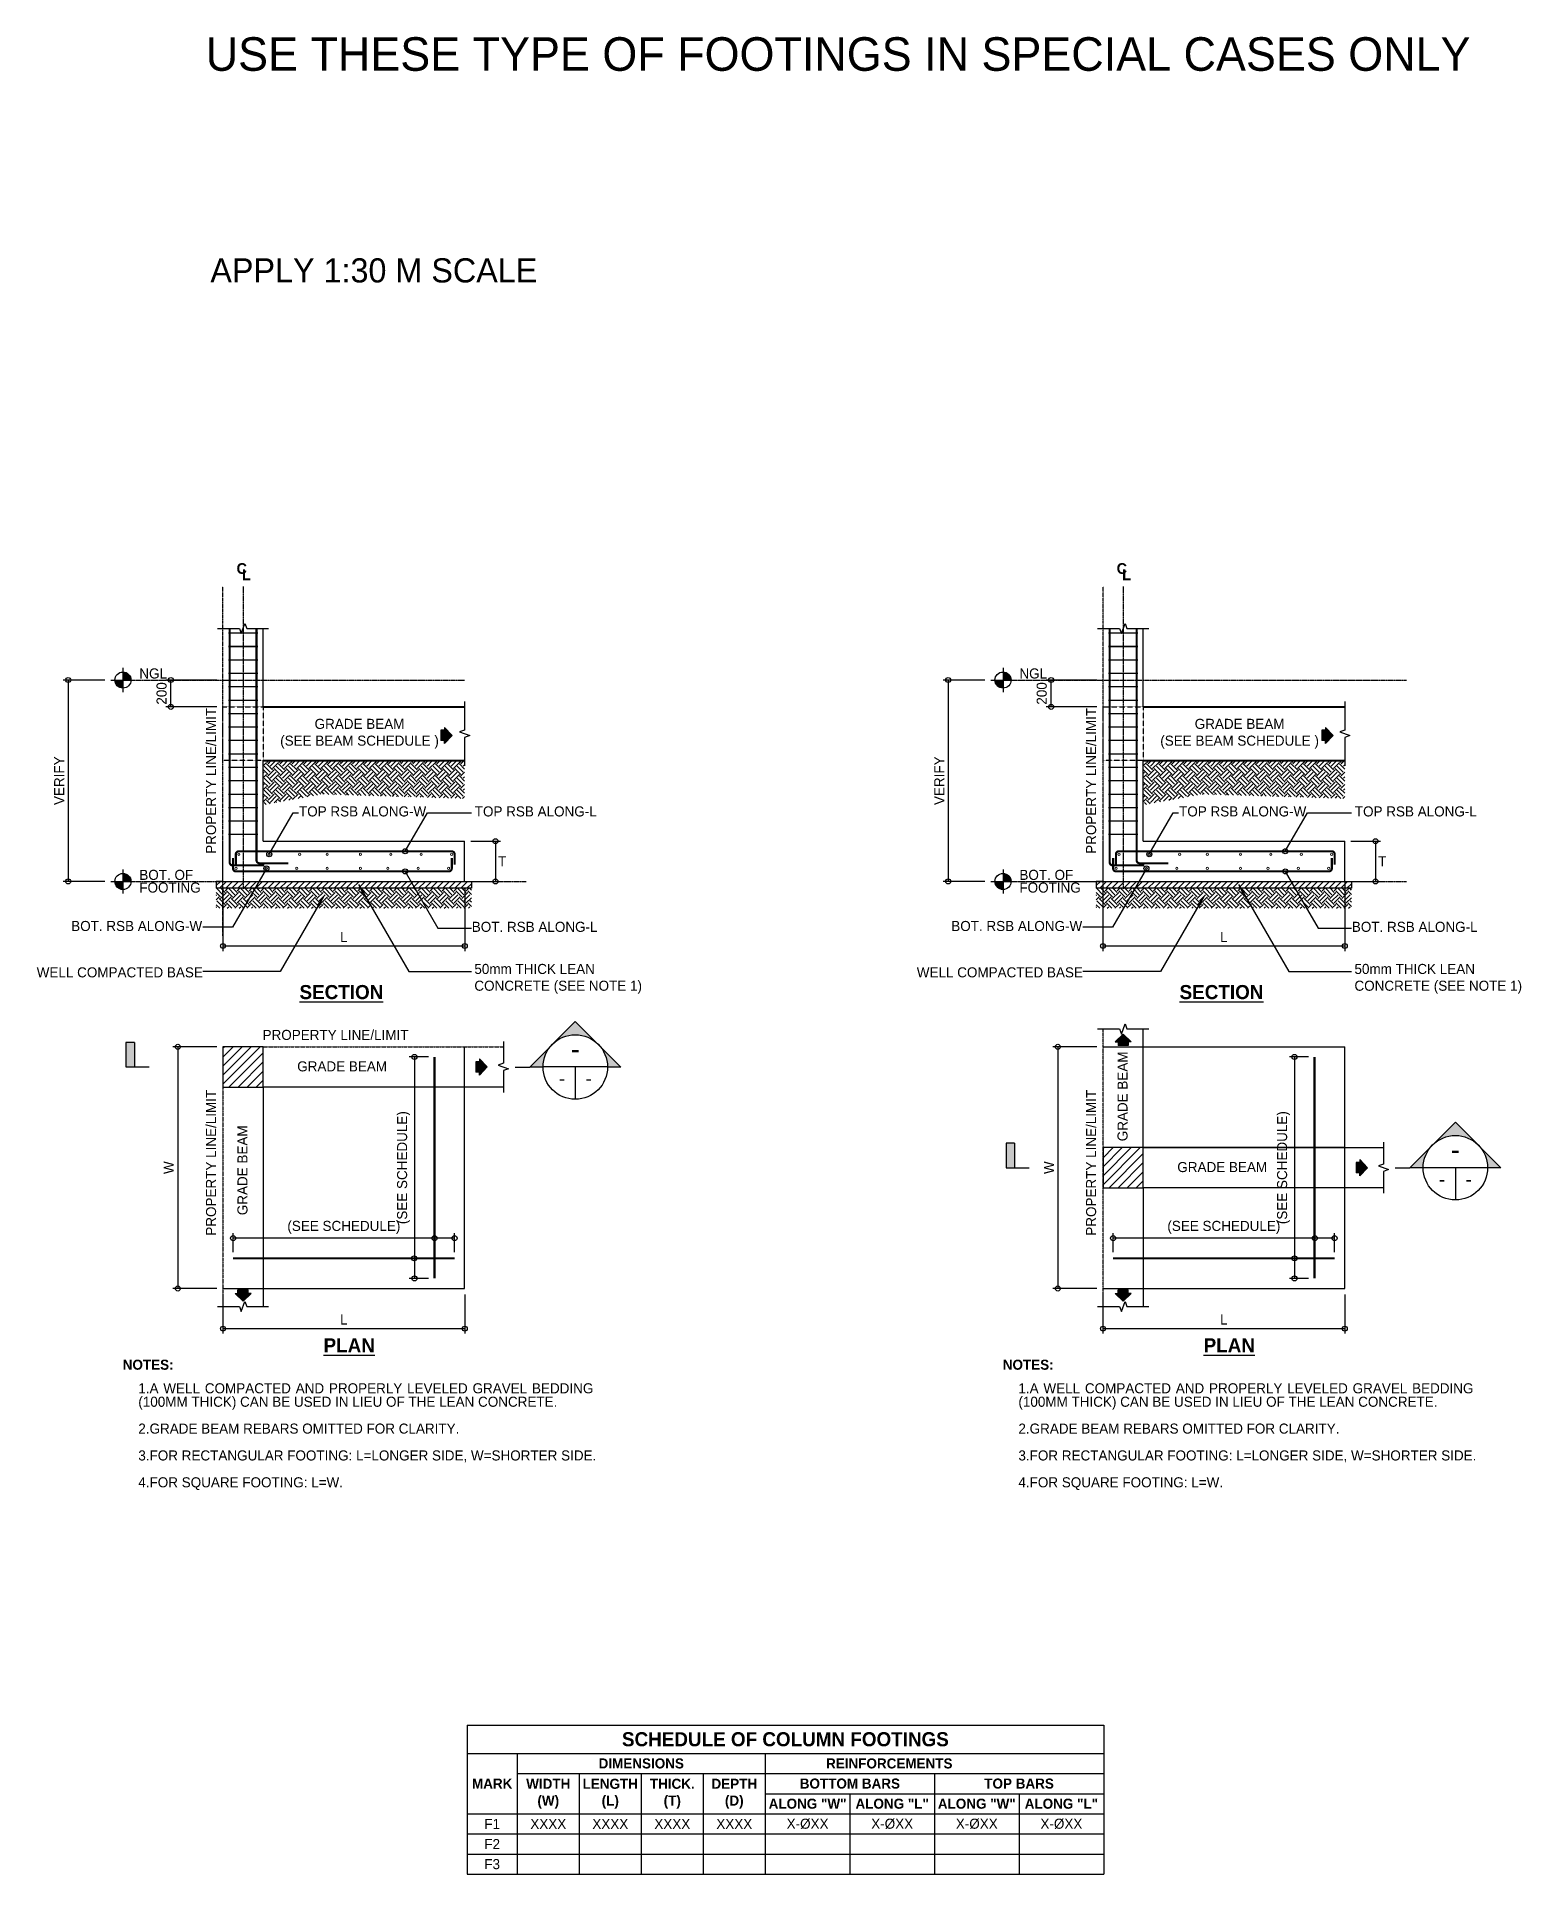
# Model space of a CAD drawing. Header units: millimetres. Extents: x 32778 to 43833, y 54504 to 68189.
import ezdxf

# ---------------------------------------------------------------- set-up
doc = ezdxf.new("R2010")
doc.units = ezdxf.units.MM
doc.header["$PDMODE"] = 3
for name, pattern in [('CENTER2', [28.575, 19.05, -3.175, 3.175, -3.175]), ('HIDDEN2', [4.7625, 3.175, -1.5875]), ('PHANTOM2', [31.75, 15.875, -3.175, 3.175, -3.175, 3.175, -3.175])]:
    doc.linetypes.add(name, pattern=pattern)
for name, color, linetype in [('A-PROPERTY LINE', 6, 'PHANTOM2'), ('G-ANNO-DIM', 106, 'Continuous'), ('G-ANNO-SECTIONS', 4, 'Continuous'), ('G-ANNO-SYMBOLS', 4, 'Continuous'), ('G-ANNO-TEXT', 7, 'Continuous'), ('G-ANNO-TITLE', 7, 'Continuous'), ('G-GRID LINES', 8, 'Continuous'), ('G-HATCHES', 8, 'Continuous'), ('S-DETAILS', 254, 'Continuous'), ('S-REBARS', 162, 'Continuous')]:
    doc.layers.add(name, color=color, linetype=linetype)
doc.styles.add('Century', font='GOTHIC.TTF')
doc.styles.add('Century Bold', font='GOTHICB.TTF')
doc.dimstyles.new('DIM1_30', dxfattribs={"dimscale": 30, "dimtxt": 2.5, "dimasz": 2.5, "dimexe": 1.25, "dimexo": 1.5, "dimgap": 1, "dimtad": 1, "dimdec": 0, "dimtxsty": 'Century', "dimblk": 'SMALL', "dimcen": 2.5, "dimadec": 0, "dimazin": 0, "dimtfac": 1, "dimtdec": 0, "dimtmove": 0, "dimatfit": 3, "dimfxl": 1, "dimarcsym": 0})

msp = doc.modelspace()

# ---------------------------------------------------------------- texts
at = {"attachment_point": 5}
for s, insert, char_height, width, style in [('SCHEDULE OF COLUMN FOOTINGS', (38352.9, 55508.5), 105, 4740.751, 'Century Bold'), ('DIMENSIONS', (37279.8, 55328.5), 75, 1846.782, 'Century Bold'), ('REINFORCEMENTS', (39126.6, 55328.5), 75, 1846.782, 'Century Bold'), ('MARK', (36169.5, 55178.5), 75, 373.969, 'Century Bold'), ('WIDTH\\P(W)', (36587.3, 55103.5), 75, 461.695, 'Century Bold'), ('LENGTH\\P(L)', (37049, 55103.5), 75, 461.695, 'Century Bold'), ('THICK.\\P(T)', (37510.7, 55103.5), 75, 461.695, 'Century Bold'), ('DEPTH\\P(D)', (37972.4, 55103.5), 75, 461.695, 'Century Bold'), ('BOTTOM BARS', (38833.2, 55178.5), 75, 1260, 'Century Bold'), ('TOP BARS', (40093.2, 55178.5), 75, 1260, 'Century Bold'), ('ALONG "W"', (38518.2, 55028.5), 75, 630, 'Century Bold'), ('ALONG "L"', (39148.2, 55028.5), 75, 630, 'Century Bold'), ('ALONG "W"', (39778.2, 55028.5), 75, 630, 'Century Bold'), ('ALONG "L"', (40408.2, 55028.5), 75, 630, 'Century Bold'), ('F1', (36169.5, 54878.5), 75, 373.969, 'Century'), ('XXXX', (36587.3, 54878.5), 75, 461.695, 'Century'), ('XXXX', (37049, 54878.5), 75, 461.695, 'Century'), ('XXXX', (37510.7, 54878.5), 75, 461.695, 'Century'), ('XXXX', (37972.4, 54878.5), 75, 461.695, 'Century'), ('X-%%CXX', (38518.2, 54878.5), 75, 630, 'Century'), ('X-%%CXX', (39148.2, 54878.5), 75, 630, 'Century'), ('X-%%CXX', (39778.2, 54878.5), 75, 630, 'Century'), ('X-%%CXX', (40408.2, 54878.5), 75, 630, 'Century'), ('F2', (36169.5, 54728.5), 75, 373.969, 'Century'), ('F3', (36169.5, 54578.5), 75, 373.969, 'Century')]:
    msp.add_mtext(s, dxfattribs=dict(at, insert=insert, char_height=char_height, width=width, style=style))
at = {"layer": 'Defpoints', "color": 1, "style": 'Century'}
msp.add_text('USE THESE TYPE OF FOOTINGS IN SPECIAL CASES ONLY', height=250, dxfattribs=at).set_placement((34036.3, 67935.2))
at = {"layer": 'Defpoints', "style": 'Century'}
msp.add_text('APPLY 1:30 M SCALE', height=180, dxfattribs=at).set_placement((34070.8, 66358.9))
at = {"layer": 'G-ANNO-DIM', "style": 'Century'}
for s, p in [('TOP RSB ALONG-W', (34730.9, 62381.8)), ('TOP RSB ALONG-L', (36039.7, 62381.8)), ('TOP RSB ALONG-W', (41284.6, 62381.8)), ('TOP RSB ALONG-L', (42593.4, 62381.8)), ('BOT. RSB ALONG-W', (33034.6, 61528.5)), ('BOT. RSB ALONG-L', (36017.7, 61522.3)), ('BOT. RSB ALONG-W', (39588.2, 61528.5)), ('BOT. RSB ALONG-L', (42571.3, 61522.3))]:
    msp.add_text(s, height=75, dxfattribs=at).set_placement(p)
at = {"layer": 'G-ANNO-DIM', "color": 7, "char_height": 80, "width": 142.382, "attachment_point": 1, "style": 'Century'}
for s, insert in [('{\\fCentury Gothic|b1|i0|c0|p34;C}', (34266.1, 64268.5)), ('{\\fCentury Gothic|b1|i0|c0|p34;L}', (34307.2, 64221.1)), ('{\\fCentury Gothic|b1|i0|c0|p34;C}', (40819.8, 64268.5)), ('{\\fCentury Gothic|b1|i0|c0|p34;L}', (40860.9, 64221.1))]:
    msp.add_mtext(s, dxfattribs=dict(at, insert=insert))
at = {"layer": 'G-ANNO-DIM', "char_height": 75, "width": 1040.079, "attachment_point": 5, "rotation": 90, "style": 'Century'}
for insert in [(34076.4, 62623.6), (40630, 62623.6), (34076.4, 59779.4), (40630, 59779.4)]:
    msp.add_mtext('\\pxql;PROPERTY LINE/LIMIT', dxfattribs=dict(at, insert=insert))
at = {"layer": 'G-ANNO-DIM', "char_height": 75, "style": 'Century'}
for s, insert, width, attachment_point in [('\\pxqc;GRADE BEAM \\P(SEE BEAM SCHEDULE )', (35181.6, 62997.6), 1433.986, 5), ('\\pxqc;GRADE BEAM \\P(SEE BEAM SCHEDULE )', (41735.3, 62997.6), 1433.986, 5), ('\\pxql;WELL COMPACTED BASE', (33424, 61220.2), 1292.459, 5), ('\\pxql;50mm THICK LEAN CONCRETE (SEE NOTE 1)', (36754.4, 61172.3), 1435.016, 5), ('\\pxql;WELL COMPACTED BASE', (39977.6, 61220.2), 1292.459, 5), ('\\pxql;50mm THICK LEAN CONCRETE (SEE NOTE 1)', (43308.1, 61172.3), 1435.016, 5), ('\\pxql;PROPERTY LINE/LIMIT', (34979.8, 60754.1), 1040.079, 5), ('{\\fCentury Gothic|b1|i0|c0|p34;NOTES:}', (33418.1, 58336), 351.101, 1), ('{\\fCentury Gothic|b1|i0|c0|p34;NOTES:}', (39971.7, 58336), 351.101, 1), ('\\pxsm0.8,qj;1.A WELL COMPACTED AND PROPERLY LEVELED GRAVEL BEDDING (100MM THICK) CAN BE USED IN LIEU OF THE LEAN CONCRETE. \\P\\P2.GRADE BEAM REBARS OMITTED FOR CLARITY.\\P\\P3.FOR RECTANGULAR FOOTING: L=LONGER SIDE, W=SHORTER SIDE.\\P\\P4.FOR SQUARE FOOTING: L=W.', (33534.4, 58160.3), 3378.53, 1), ('\\pxsm0.8,qj;1.A WELL COMPACTED AND PROPERLY LEVELED GRAVEL BEDDING (100MM THICK) CAN BE USED IN LIEU OF THE LEAN CONCRETE. \\P\\P2.GRADE BEAM REBARS OMITTED FOR CLARITY.\\P\\P3.FOR RECTANGULAR FOOTING: L=LONGER SIDE, W=SHORTER SIDE.\\P\\P4.FOR SQUARE FOOTING: L=W.', (40088.1, 58160.3), 3378.53, 1)]:
    msp.add_mtext(s, dxfattribs=dict(at, insert=insert, width=width, attachment_point=attachment_point))
at = {"layer": 'G-ANNO-DIM', "char_height": 75, "attachment_point": 5, "style": 'Century'}
for insert in [(36243.8, 62047.6), (42797.5, 62047.6)]:
    msp.add_mtext('T', dxfattribs=dict(at, insert=insert))
at = {"layer": 'G-ANNO-SECTIONS', "attachment_point": 5, "style": 'Century'}
for s, insert, char_height, width in [('\\pxqc;-', (36788.4, 60650.8), 150, 474.275), ('-', (36689.3, 60430.9), 105, 198.213), ('-', (36887.5, 60430.9), 105, 198.213), ('\\pxqc;-', (43342.1, 59900.8), 150, 474.275), ('-', (43243, 59680.9), 105, 198.213), ('-', (43441.2, 59680.9), 105, 198.213)]:
    msp.add_mtext(s, dxfattribs=dict(at, insert=insert, char_height=char_height, width=width))
at = {"layer": 'G-ANNO-TEXT', "char_height": 75, "width": 1052.809, "attachment_point": 5, "style": 'Century'}
for insert in [(35052.2, 60520), (41605.9, 59770)]:
    msp.add_mtext('GRADE BEAM', dxfattribs=dict(at, insert=insert))
at = {"layer": 'G-ANNO-TEXT', "char_height": 75, "width": 1052.809, "attachment_point": 5, "rotation": 90, "style": 'Century'}
for insert in [(40864.1, 60297.1), (34310.5, 59746.5)]:
    msp.add_mtext('GRADE BEAM', dxfattribs=dict(at, insert=insert))
at = {"layer": 'G-ANNO-TITLE', "char_height": 104.999, "attachment_point": 1, "style": 'Century'}
for s, width, insert in [('\\pxt22;{\\fCentury Gothic|b1|i0|c0|p34;\\LSECTION}', 740.531, (34734.7, 61126.3)), ('\\pxt22;{\\fCentury Gothic|b1|i0|c0|p34;\\LSECTION}', 740.531, (41288.4, 61126.3)), ('\\pxt22;{\\fCentury Gothic|b1|i0|c0|p34;\\LPLAN}', 539.854, (34913.8, 58495.5)), ('\\pxt22;{\\fCentury Gothic|b1|i0|c0|p34;\\LPLAN}', 539.854, (41467.4, 58495.5))]:
    msp.add_mtext_dynamic_manual_height_columns(s, width=width, gutter_width=1, heights=[0], dxfattribs=dict(at, insert=insert))
at = {"layer": 'G-GRID LINES', "color": 7, "char_height": 75, "width": 1195.276, "attachment_point": 1, "style": 'Century'}
for s, insert in [('NGL', (33541.9, 63484.2)), ('NGL', (40095.6, 63484.2)), ('BOT. OF', (33541.9, 61984.2)), ('FOOTING', (33541.9, 61889.7)), ('BOT. OF', (40095.6, 61984.2)), ('FOOTING', (40095.6, 61889.7))]:
    msp.add_mtext(s, dxfattribs=dict(at, insert=insert))

# ---------------------------------------------------------------- blocks, each defined once
blk = doc.blocks.new('_Small')
at = {"color": 0, "linetype": 'ByBlock', "lineweight": -2}
blk.add_circle((0, 0), 0.25, dxfattribs=at)
blk = doc.blocks.new('*D14')
at = {"layer": 'Defpoints', "color": 0, "transparency": 16777216}
for p in [(34165, 60666), (33829, 58866), (34165, 58866)]:
    blk.add_point(p, dxfattribs=at)
at = {"layer": 'G-ANNO-DIM', "color": 0, "lineweight": -2, "transparency": 16777216}
for p, q in [((34120, 60666), (33791, 60666)), ((33829, 60666), (33829, 58866)), ((34120, 58866), (33791, 58866))]:
    blk.add_line(p, q, dxfattribs=at)
at = {"layer": 'G-ANNO-DIM', "color": 0, "lineweight": -2, "transparency": 16777216, "xscale": 75, "yscale": 75, "zscale": 75}
for p, rotation in [((33829, 60666), 90), ((33829, 58866), 270)]:
    blk.add_blockref('_Small', p, dxfattribs=dict(at, rotation=rotation))
at = {"layer": 'G-ANNO-DIM', "color": 0, "transparency": 16777216, "insert": (33761, 59766), "char_height": 75, "attachment_point": 5, "rotation": 90, "style": 'Century'}
blk.add_mtext('W', dxfattribs=at)
blk = doc.blocks.new('*D9')
at = {"layer": 'Defpoints', "color": 0, "transparency": 16777216}
for p in [(33330, 63398), (33012, 61898), (33330, 61898)]:
    blk.add_point(p, dxfattribs=at)
at = {"layer": 'G-ANNO-DIM', "color": 0, "lineweight": -2, "transparency": 16777216}
for p, q in [((33285, 63398), (32975, 63398)), ((33012, 63398), (33012, 61898)), ((33285, 61898), (32975, 61898))]:
    blk.add_line(p, q, dxfattribs=at)
at = {"layer": 'G-ANNO-DIM', "color": 0, "lineweight": -2, "transparency": 16777216, "xscale": 75, "yscale": 75, "zscale": 75}
for p, rotation in [((33012, 63398), 90), ((33012, 61898), 270)]:
    blk.add_blockref('_Small', p, dxfattribs=dict(at, rotation=rotation))
at = {"layer": 'G-ANNO-DIM', "color": 0, "transparency": 16777216, "insert": (32945, 62648), "char_height": 75, "attachment_point": 5, "rotation": 90, "style": 'Century'}
blk.add_mtext('VERIFY', dxfattribs=at)
blk = doc.blocks.new('*D16')
at = {"layer": 'Defpoints', "color": 0, "transparency": 16777216}
for p in [(34165, 61898), (35965, 61898), (35965, 61417)]:
    blk.add_point(p, dxfattribs=at)
at = {"layer": 'G-ANNO-DIM', "color": 0, "lineweight": -2, "transparency": 16777216}
for p, q in [((34165, 61853), (34165, 61379)), ((35965, 61853), (35965, 61379)), ((34165, 61417), (35965, 61417))]:
    blk.add_line(p, q, dxfattribs=at)
at = {"layer": 'G-ANNO-DIM', "color": 0, "lineweight": -2, "transparency": 16777216, "xscale": 75, "yscale": 75, "zscale": 75, "rotation": 180}
blk.add_blockref('_Small', (34165, 61417), dxfattribs=at)
at = {"layer": 'G-ANNO-DIM', "color": 0, "lineweight": -2, "transparency": 16777216, "xscale": 75, "yscale": 75, "zscale": 75}
blk.add_blockref('_Small', (35965, 61417), dxfattribs=at)
at = {"layer": 'G-ANNO-DIM', "color": 0, "transparency": 16777216, "insert": (35065, 61484), "char_height": 75, "attachment_point": 5, "style": 'Century'}
blk.add_mtext('L', dxfattribs=at)
blk = doc.blocks.new('*D10')
at = {"layer": 'Defpoints', "color": 0, "transparency": 16777216}
for p in [(33777, 63398), (34165, 63398), (34165, 63198)]:
    blk.add_point(p, dxfattribs=at)
at = {"layer": 'G-ANNO-DIM', "color": 0, "lineweight": -2, "transparency": 16777216}
for p, q in [((34120, 63398), (33740, 63398)), ((33777, 63198), (33777, 63398)), ((34120, 63198), (33740, 63198))]:
    blk.add_line(p, q, dxfattribs=at)
at = {"layer": 'G-ANNO-DIM', "color": 0, "lineweight": -2, "transparency": 16777216, "xscale": 75, "yscale": 75, "zscale": 75}
for p, rotation in [((33777, 63398), 90), ((33777, 63198), 270)]:
    blk.add_blockref('_Small', p, dxfattribs=dict(at, rotation=rotation))
at = {"layer": 'G-ANNO-DIM', "color": 0, "transparency": 16777216, "insert": (33708, 63298), "char_height": 75, "attachment_point": 5, "rotation": 90, "style": 'Century'}
blk.add_mtext('200', dxfattribs=at)
blk = doc.blocks.new('*D11')
at = {"layer": 'Defpoints', "color": 0, "transparency": 16777216}
for p in [(34165, 58866), (35965, 58866), (35965, 58567)]:
    blk.add_point(p, dxfattribs=at)
at = {"layer": 'G-ANNO-DIM', "color": 0, "lineweight": -2, "transparency": 16777216}
for p, q in [((34165, 58821), (34165, 58530)), ((35965, 58821), (35965, 58530)), ((34165, 58567), (35965, 58567))]:
    blk.add_line(p, q, dxfattribs=at)
at = {"layer": 'G-ANNO-DIM', "color": 0, "lineweight": -2, "transparency": 16777216, "xscale": 75, "yscale": 75, "zscale": 75, "rotation": 180}
blk.add_blockref('_Small', (34165, 58567), dxfattribs=at)
at = {"layer": 'G-ANNO-DIM', "color": 0, "lineweight": -2, "transparency": 16777216, "xscale": 75, "yscale": 75, "zscale": 75}
blk.add_blockref('_Small', (35965, 58567), dxfattribs=at)
at = {"layer": 'G-ANNO-DIM', "color": 0, "transparency": 16777216, "insert": (35065, 58635), "char_height": 75, "attachment_point": 5, "style": 'Century'}
blk.add_mtext('L', dxfattribs=at)
blk = doc.blocks.new('*D12')
at = {"layer": 'Defpoints', "color": 0, "transparency": 16777216}
for p in [(35740, 60591), (35590, 58941), (35740, 58941)]:
    blk.add_point(p, dxfattribs=at)
at = {"layer": 'G-ANNO-DIM', "color": 0, "lineweight": -2, "transparency": 16777216}
for p, q in [((35695, 60591), (35552, 60591)), ((35590, 60591), (35590, 58941)), ((35695, 58941), (35552, 58941))]:
    blk.add_line(p, q, dxfattribs=at)
at = {"layer": 'G-ANNO-DIM', "color": 0, "lineweight": -2, "transparency": 16777216, "xscale": 75, "yscale": 75, "zscale": 75}
for p, rotation in [((35590, 60591), 90), ((35590, 58941), 270)]:
    blk.add_blockref('_Small', p, dxfattribs=dict(at, rotation=rotation))
at = {"layer": 'G-ANNO-DIM', "color": 0, "transparency": 16777216, "insert": (35510, 59766), "char_height": 75, "width": 990.71, "attachment_point": 5, "rotation": 90, "style": 'Century'}
blk.add_mtext('(SEE SCHEDULE)', dxfattribs=at)
blk = doc.blocks.new('*D13')
at = {"layer": 'Defpoints', "color": 0, "transparency": 16777216}
for p in [(34240, 59241), (34240, 59091), (35890, 59091)]:
    blk.add_point(p, dxfattribs=at)
at = {"layer": 'G-ANNO-DIM', "color": 0, "lineweight": -2, "transparency": 16777216}
for p, q in [((34240, 59136), (34240, 59278)), ((35890, 59136), (35890, 59278)), ((35890, 59241), (34240, 59241))]:
    blk.add_line(p, q, dxfattribs=at)
at = {"layer": 'G-ANNO-DIM', "color": 0, "lineweight": -2, "transparency": 16777216, "xscale": 75, "yscale": 75, "zscale": 75, "rotation": 180}
blk.add_blockref('_Small', (34240, 59241), dxfattribs=at)
at = {"layer": 'G-ANNO-DIM', "color": 0, "lineweight": -2, "transparency": 16777216, "xscale": 75, "yscale": 75, "zscale": 75}
blk.add_blockref('_Small', (35890, 59241), dxfattribs=at)
at = {"layer": 'G-ANNO-DIM', "color": 0, "transparency": 16777216, "insert": (35065, 59321), "char_height": 75, "width": 1066.71, "attachment_point": 5, "style": 'Century'}
blk.add_mtext('(SEE SCHEDULE)', dxfattribs=at)
blk = doc.blocks.new('arrow')
at = {"layer": 'G-HATCHES'}
h = blk.add_hatch(color=256, dxfattribs=at)
h.dxf.hatch_style = 1
h.paths.add_polyline_path([(200860, 43821), (200860, 43677), (200682, 43677), (200682, 43175), (200860, 43175), (200860, 43031), (201237, 43426)])
for p, q in [((200682, 43677), (200682, 43175)), ((200860, 43677), (200682, 43677)), ((201237, 43426), (200860, 43821)), ((200860, 43821), (200860, 43677)), ((201237, 43426), (200860, 43031)), ((200860, 43175), (200682, 43175)), ((200860, 43031), (200860, 43175))]:
    blk.add_line(p, q)
blk = doc.blocks.new('*D3')
at = {"layer": 'Defpoints', "color": 0, "transparency": 16777216}
for p in [(40718, 60666), (40382, 58866), (40718, 58866)]:
    blk.add_point(p, dxfattribs=at)
at = {"layer": 'G-ANNO-DIM', "color": 0, "lineweight": -2, "transparency": 16777216}
for p, q in [((40673, 60666), (40345, 60666)), ((40382, 60666), (40382, 58866)), ((40673, 58866), (40345, 58866))]:
    blk.add_line(p, q, dxfattribs=at)
at = {"layer": 'G-ANNO-DIM', "color": 0, "lineweight": -2, "transparency": 16777216, "xscale": 75, "yscale": 75, "zscale": 75}
for p, rotation in [((40382, 60666), 90), ((40382, 58866), 270)]:
    blk.add_blockref('_Small', p, dxfattribs=dict(at, rotation=rotation))
at = {"layer": 'G-ANNO-DIM', "color": 0, "transparency": 16777216, "insert": (40315, 59766), "char_height": 75, "attachment_point": 5, "rotation": 90, "style": 'Century'}
blk.add_mtext('W', dxfattribs=at)
blk = doc.blocks.new('*D4')
at = {"layer": 'Defpoints', "color": 0, "transparency": 16777216}
for p in [(39884, 63398), (39566, 61898), (39884, 61898)]:
    blk.add_point(p, dxfattribs=at)
at = {"layer": 'G-ANNO-DIM', "color": 0, "lineweight": -2, "transparency": 16777216}
for p, q in [((39839, 63398), (39529, 63398)), ((39566, 63398), (39566, 61898)), ((39839, 61898), (39529, 61898))]:
    blk.add_line(p, q, dxfattribs=at)
at = {"layer": 'G-ANNO-DIM', "color": 0, "lineweight": -2, "transparency": 16777216, "xscale": 75, "yscale": 75, "zscale": 75}
for p, rotation in [((39566, 63398), 90), ((39566, 61898), 270)]:
    blk.add_blockref('_Small', p, dxfattribs=dict(at, rotation=rotation))
at = {"layer": 'G-ANNO-DIM', "color": 0, "transparency": 16777216, "insert": (39499, 62648), "char_height": 75, "attachment_point": 5, "rotation": 90, "style": 'Century'}
blk.add_mtext('VERIFY', dxfattribs=at)
blk = doc.blocks.new('*D15')
at = {"layer": 'Defpoints', "color": 0, "transparency": 16777216}
for p in [(40718, 61898), (42518, 61898), (42518, 61417)]:
    blk.add_point(p, dxfattribs=at)
at = {"layer": 'G-ANNO-DIM', "color": 0, "lineweight": -2, "transparency": 16777216}
for p, q in [((40718, 61853), (40718, 61379)), ((42518, 61853), (42518, 61379)), ((40718, 61417), (42518, 61417))]:
    blk.add_line(p, q, dxfattribs=at)
at = {"layer": 'G-ANNO-DIM', "color": 0, "lineweight": -2, "transparency": 16777216, "xscale": 75, "yscale": 75, "zscale": 75, "rotation": 180}
blk.add_blockref('_Small', (40718, 61417), dxfattribs=at)
at = {"layer": 'G-ANNO-DIM', "color": 0, "lineweight": -2, "transparency": 16777216, "xscale": 75, "yscale": 75, "zscale": 75}
blk.add_blockref('_Small', (42518, 61417), dxfattribs=at)
at = {"layer": 'G-ANNO-DIM', "color": 0, "transparency": 16777216, "insert": (41618, 61484), "char_height": 75, "attachment_point": 5, "style": 'Century'}
blk.add_mtext('L', dxfattribs=at)
blk = doc.blocks.new('*D5')
at = {"layer": 'Defpoints', "color": 0, "transparency": 16777216}
for p in [(40331, 63398), (40718, 63398), (40718, 63198)]:
    blk.add_point(p, dxfattribs=at)
at = {"layer": 'G-ANNO-DIM', "color": 0, "lineweight": -2, "transparency": 16777216}
for p, q in [((40673, 63398), (40294, 63398)), ((40331, 63198), (40331, 63398)), ((40673, 63198), (40294, 63198))]:
    blk.add_line(p, q, dxfattribs=at)
at = {"layer": 'G-ANNO-DIM', "color": 0, "lineweight": -2, "transparency": 16777216, "xscale": 75, "yscale": 75, "zscale": 75}
for p, rotation in [((40331, 63398), 90), ((40331, 63198), 270)]:
    blk.add_blockref('_Small', p, dxfattribs=dict(at, rotation=rotation))
at = {"layer": 'G-ANNO-DIM', "color": 0, "transparency": 16777216, "insert": (40262, 63298), "char_height": 75, "attachment_point": 5, "rotation": 90, "style": 'Century'}
blk.add_mtext('200', dxfattribs=at)
blk = doc.blocks.new('*D6')
at = {"layer": 'Defpoints', "color": 0, "transparency": 16777216}
for p in [(40718, 58866), (42518, 58866), (42518, 58567)]:
    blk.add_point(p, dxfattribs=at)
at = {"layer": 'G-ANNO-DIM', "color": 0, "lineweight": -2, "transparency": 16777216}
for p, q in [((40718, 58821), (40718, 58530)), ((42518, 58821), (42518, 58530)), ((40718, 58567), (42518, 58567))]:
    blk.add_line(p, q, dxfattribs=at)
at = {"layer": 'G-ANNO-DIM', "color": 0, "lineweight": -2, "transparency": 16777216, "xscale": 75, "yscale": 75, "zscale": 75, "rotation": 180}
blk.add_blockref('_Small', (40718, 58567), dxfattribs=at)
at = {"layer": 'G-ANNO-DIM', "color": 0, "lineweight": -2, "transparency": 16777216, "xscale": 75, "yscale": 75, "zscale": 75}
blk.add_blockref('_Small', (42518, 58567), dxfattribs=at)
at = {"layer": 'G-ANNO-DIM', "color": 0, "transparency": 16777216, "insert": (41618, 58635), "char_height": 75, "attachment_point": 5, "style": 'Century'}
blk.add_mtext('L', dxfattribs=at)
blk = doc.blocks.new('*D7')
at = {"layer": 'Defpoints', "color": 0, "transparency": 16777216}
for p in [(42293, 60591), (42143, 58941), (42293, 58941)]:
    blk.add_point(p, dxfattribs=at)
at = {"layer": 'G-ANNO-DIM', "color": 0, "lineweight": -2, "transparency": 16777216}
for p, q in [((42248, 60591), (42106, 60591)), ((42143, 60591), (42143, 58941)), ((42248, 58941), (42106, 58941))]:
    blk.add_line(p, q, dxfattribs=at)
at = {"layer": 'G-ANNO-DIM', "color": 0, "lineweight": -2, "transparency": 16777216, "xscale": 75, "yscale": 75, "zscale": 75}
for p, rotation in [((42143, 60591), 90), ((42143, 58941), 270)]:
    blk.add_blockref('_Small', p, dxfattribs=dict(at, rotation=rotation))
at = {"layer": 'G-ANNO-DIM', "color": 0, "transparency": 16777216, "insert": (42063, 59766), "char_height": 75, "width": 990.71, "attachment_point": 5, "rotation": 90, "style": 'Century'}
blk.add_mtext('(SEE SCHEDULE)', dxfattribs=at)
blk = doc.blocks.new('*D8')
at = {"layer": 'Defpoints', "color": 0, "transparency": 16777216}
for p in [(40793, 59241), (40793, 59091), (42443, 59091)]:
    blk.add_point(p, dxfattribs=at)
at = {"layer": 'G-ANNO-DIM', "color": 0, "lineweight": -2, "transparency": 16777216}
for p, q in [((40793, 59136), (40793, 59278)), ((42443, 59136), (42443, 59278)), ((42443, 59241), (40793, 59241))]:
    blk.add_line(p, q, dxfattribs=at)
at = {"layer": 'G-ANNO-DIM', "color": 0, "lineweight": -2, "transparency": 16777216, "xscale": 75, "yscale": 75, "zscale": 75, "rotation": 180}
blk.add_blockref('_Small', (40793, 59241), dxfattribs=at)
at = {"layer": 'G-ANNO-DIM', "color": 0, "lineweight": -2, "transparency": 16777216, "xscale": 75, "yscale": 75, "zscale": 75}
blk.add_blockref('_Small', (42443, 59241), dxfattribs=at)
at = {"layer": 'G-ANNO-DIM', "color": 0, "transparency": 16777216, "insert": (41618, 59321), "char_height": 75, "width": 1066.71, "attachment_point": 5, "style": 'Century'}
blk.add_mtext('(SEE SCHEDULE)', dxfattribs=at)
blk = doc.blocks.new('Section Callout_tail')
h = blk.add_hatch(color=4)
h.dxf.hatch_style = 1
h.paths.add_polyline_path([(469, 0), (576, 0), (576, 305), (469, 305)])
at = {"color": 4}
for p, q in [((469, 305), (469, 0)), ((469, 305), (576, 305)), ((576, 305), (576, 0)), ((576, 0), (288, 0))]:
    blk.add_line(p, q, dxfattribs=at)
blk = doc.blocks.new('SECTION ARROW')
h = blk.add_hatch(color=256)
h.dxf.hatch_style = 1
h.paths.add_polyline_path([(113681, 446035, -0.198912), (114247, 446269), (114247, 446600)])
h.paths.add_polyline_path([(113116, 445469), (113681, 444903, -0.198912), (113447, 445469, -0.198912), (113681, 446035)])
h.paths.add_polyline_path([(114247, 444338), (114247, 444669, -0.198912), (113681, 444903)])
for p, q in [((114247, 446600), (113116, 445469)), ((114247, 446600), (114247, 446269)), ((114247, 444338), (113116, 445469)), ((114247, 444669), (114247, 444338)), ((114247, 443976), (114247, 444338))]:
    blk.add_line(p, q)
blk.add_circle((114247, 445469), 800)
blk = doc.blocks.new('datum1')
h = blk.add_hatch(color=256)
h.dxf.hatch_style = 1
h.paths.add_polyline_path([(2, 0, 0.414214), (0, 2), (0, 0)])
h.paths.add_polyline_path([(0, -2), (0, 0), (-2, 0, 0.414214)])
for p, q in [((-3, 0), (3, 0)), ((0, 3), (0, -3))]:
    blk.add_line(p, q)
blk.add_circle((0, 0), 2)

# ---------------------------------------------------------------- dimensions: what is measured, and where the dimension line sits
at = {"layer": 'G-ANNO-DIM'}
for base, p1, p2, text, picture, middle in [((33012.4, 61897.6), (33329.9, 63397.6), (33329.9, 61897.6), 'VERIFY', '*D9', (32944.9, 62647.6)), ((39566, 61897.6), (39883.6, 63397.6), (39883.6, 61897.6), 'VERIFY', '*D4', (39498.5, 62647.6)), ((33828.8, 58865.8), (34164.6, 60665.8), (34164.6, 58865.8), 'W', '*D14', (33761.3, 59765.8)), ((40382.5, 58865.8), (40718.3, 60665.8), (40718.3, 58865.8), 'W', '*D3', (40315, 59765.8))]:
    dim = msp.add_linear_dim(base=base, p1=p1, p2=p2, angle=90, text=text, dimstyle='DIM1_30', dxfattribs=at)
    dim.commit()
    dim.dimension.update_dxf_attribs({"geometry": picture, "text_midpoint": middle})
for base, p1, p2, picture, middle in [((33777.4, 63397.6), (34164.6, 63197.6), (34164.6, 63397.6), '*D10', (33777.4, 63297.6)), ((40331, 63397.6), (40718.3, 63197.6), (40718.3, 63397.6), '*D5', (40331, 63297.6))]:
    dim = msp.add_linear_dim(base=base, p1=p1, p2=p2, angle=90, dimstyle='DIM1_30', dxfattribs=at)
    dim.commit()
    dim.dimension.update_dxf_attribs({"geometry": picture, "text_midpoint": middle, "dimtype": 160})
for base, p1, p2, picture, middle in [((35964.6, 61416.7), (34164.6, 61897.6), (35964.6, 61897.6), '*D16', (35064.6, 61484.2)), ((42518.3, 61416.7), (40718.3, 61897.6), (42518.3, 61897.6), '*D15', (41618.3, 61484.2)), ((35964.6, 58567.5), (34164.6, 58865.8), (35964.6, 58865.8), '*D11', (35064.6, 58635)), ((42518.3, 58567.5), (40718.3, 58865.8), (42518.3, 58865.8), '*D6', (41618.3, 58635))]:
    dim = msp.add_linear_dim(base=base, p1=p1, p2=p2, text='L', dimstyle='DIM1_30', dxfattribs=at)
    dim.commit()
    dim.dimension.update_dxf_attribs({"geometry": picture, "text_midpoint": middle})
for base, p1, p2, picture, middle in [((35589.6, 58940.8), (35739.6, 60590.8), (35739.6, 58940.8), '*D12', (35589.6, 59765.8)), ((42143.3, 58940.8), (42293.3, 60590.8), (42293.3, 58940.8), '*D7', (42143.3, 59765.8))]:
    dim = msp.add_linear_dim(base=base, p1=p1, p2=p2, angle=90, text='(SEE SCHEDULE)', dimstyle='DIM1_30', dxfattribs=at)
    dim.commit()
    dim.dimension.update_dxf_attribs({"geometry": picture, "text_midpoint": middle, "dimtype": 160})
for base, p1, p2, picture, middle in [((34239.6, 59240.8), (35889.6, 59090.8), (34239.6, 59090.8), '*D13', (35064.6, 59240.8)), ((40793.3, 59240.8), (42443.3, 59090.8), (40793.3, 59090.8), '*D8', (41618.3, 59240.8))]:
    dim = msp.add_linear_dim(base=base, p1=p1, p2=p2, text='(SEE SCHEDULE)', dimstyle='DIM1_30', dxfattribs=at)
    dim.commit()
    dim.dimension.update_dxf_attribs({"geometry": picture, "text_midpoint": middle, "dimtype": 160})

# ---------------------------------------------------------------- hatches: boundary and pattern name
at = {"layer": 'G-HATCHES'}
h = msp.add_hatch(dxfattribs=at)
h.set_pattern_fill('EARTH', color=256, scale=10, angle=45)
h.set_pattern_definition([(45, (-234424.665, 29602.23), (7e-15, 89.802561), [63.5, -63.5]), (45, (-234441.5, 29619.066), (7e-15, 89.802561), [63.5, -63.5]), (45, (-234458.34, 29635.904), (7e-15, 89.802561), [63.5, -63.5]), (135, (-234458.34, 29647.13), (-89.802561, 7e-15), [63.5, -63.5]), (135, (-234441.5, 29663.97), (-89.802561, 7e-15), [63.5, -63.5]), (135, (-234424.665, 29680.805), (-89.802561, 7e-15), [63.5, -63.5])])
h.paths.add_polyline_path([(35964.6, 62515.1), (35964.6, 62797.6), (34464.6, 62797.6), (34464.6, 62467.3), (34906.3, 62547.4)])
h = msp.add_hatch(dxfattribs=at)
h.set_pattern_fill('EARTH', color=256, scale=10, angle=45)
h.set_pattern_definition([(45, (-227871, 29602.23), (7e-15, 89.802561), [63.5, -63.5]), (45, (-227887.836, 29619.066), (7e-15, 89.802561), [63.5, -63.5]), (45, (-227904.674, 29635.904), (7e-15, 89.802561), [63.5, -63.5]), (135, (-227904.674, 29647.13), (-89.802561, 7e-15), [63.5, -63.5]), (135, (-227887.836, 29663.97), (-89.802561, 7e-15), [63.5, -63.5]), (135, (-227871, 29680.805), (-89.802561, 7e-15), [63.5, -63.5])])
h.paths.add_polyline_path([(42518.3, 62515.1), (42518.3, 62797.6), (41018.3, 62797.6), (41018.3, 62467.3), (41459.9, 62547.4)])
h = msp.add_hatch(dxfattribs=at)
h.set_pattern_fill('ANSI31', color=256, scale=10)
h.set_pattern_definition([(45, (-200721.917, 31645.535), (-22.4506403, 22.4506403), [])])
h.paths.add_polyline_path([(34164.6, 61897.6), (34114.6, 61897.6), (34114.6, 61847.6), (36014.6, 61847.6), (36014.6, 61897.6), (35964.6, 61897.6)])
h = msp.add_hatch(dxfattribs=at)
h.set_pattern_fill('ANSI31', color=256, scale=10)
h.set_pattern_definition([(45, (-194168.25, 31645.535), (-22.4506403, 22.4506403), [])])
h.paths.add_polyline_path([(40718.3, 61897.6), (40668.3, 61897.6), (40668.3, 61847.6), (42568.3, 61847.6), (42568.3, 61897.6), (42518.3, 61897.6)])
h = msp.add_hatch(dxfattribs=at)
h.set_pattern_fill('EARTH', color=256, scale=10, angle=45)
h.set_pattern_definition([(45, (-68553.99, 7945.65), (7e-15, 89.80256), [63.5, -63.5]), (45, (-68570.826, 7962.487), (7e-15, 89.80256), [63.5, -63.5]), (45, (-68587.664, 7979.325), (7e-15, 89.80256), [63.5, -63.5]), (135, (-68587.664, 7990.55), (-89.80256, 7e-15), [63.5, -63.5]), (135, (-68570.826, 8007.39), (-89.80256, 7e-15), [63.5, -63.5]), (135, (-68553.99, 8024.226), (-89.80256, 7e-15), [63.5, -63.5])])
h.paths.add_polyline_path([(36014.6, 61847.6), (34114.6, 61847.6), (34114.6, 61697.6), (36014.6, 61697.6)])
h = msp.add_hatch(dxfattribs=at)
h.set_pattern_fill('EARTH', color=256, scale=10, angle=45)
h.set_pattern_definition([(45, (-62000.32, 7945.65), (7e-15, 89.80256), [63.5, -63.5]), (45, (-62017.16, 7962.487), (7e-15, 89.80256), [63.5, -63.5]), (45, (-62033.997, 7979.325), (7e-15, 89.80256), [63.5, -63.5]), (135, (-62033.997, 7990.55), (-89.80256, 7e-15), [63.5, -63.5]), (135, (-62017.16, 8007.39), (-89.80256, 7e-15), [63.5, -63.5]), (135, (-62000.32, 8024.226), (-89.80256, 7e-15), [63.5, -63.5])])
h.paths.add_polyline_path([(42568.3, 61847.6), (40668.3, 61847.6), (40668.3, 61697.6), (42568.3, 61697.6)])
h = msp.add_hatch(dxfattribs=at)
h.set_pattern_fill('ANSI31', scale=15)
h.set_pattern_definition([(45, (45189.476, 51207.325), (-33.67596, 33.67596), [])])
h.paths.add_polyline_path([(34464.6, 60665.8), (34164.6, 60665.8), (34164.6, 60365.8), (34464.6, 60365.8)])
h = msp.add_hatch(dxfattribs=at)
h.set_pattern_fill('ANSI31', scale=15)
h.set_pattern_definition([(45, (51743.143, 50457.325), (-33.67596, 33.67596), [])])
h.paths.add_polyline_path([(41018.3, 59915.8), (40718.3, 59915.8), (40718.3, 59615.8), (41018.3, 59615.8)])

# ---------------------------------------------------------------- linework, layer by layer
at = {"color": 6}
for p, q in [((35982.5, 55613.5), (40723.2, 55613.5)), ((35982.5, 55613.5), (35982.5, 54503.5)), ((40723.2, 55613.5), (40723.2, 54503.5)), ((35982.5, 55403.5), (40723.2, 55403.5)), ((36356.4, 55403.5), (36356.4, 54503.5)), ((38203.2, 55403.5), (38203.2, 54503.5)), ((36356.4, 55253.5), (40723.2, 55253.5)), ((39463.2, 55253.5), (39463.2, 54503.5)), ((38203.2, 55103.5), (40723.2, 55103.5)), ((35982.5, 54953.5), (40723.2, 54953.5)), ((35982.5, 54503.5), (40723.2, 54503.5))]:
    msp.add_line(p, q, dxfattribs=at)
at = {"color": 3}
for p, q in [((36818.1, 55253.5), (36818.1, 54503.5)), ((37279.8, 55253.5), (37279.8, 54503.5)), ((37741.5, 55253.5), (37741.5, 54503.5)), ((38833.2, 55103.5), (38833.2, 54503.5)), ((40093.2, 55103.5), (40093.2, 54503.5)), ((35982.5, 54803.5), (40723.2, 54803.5)), ((35982.5, 54653.5), (40723.2, 54653.5))]:
    msp.add_line(p, q, dxfattribs=at)
at = {"color": 8, "linetype": 'Continuous'}
for points in [[(34124.6, 63780.9), (34287.3, 63780.9), (34301, 63743.4), (34328.3, 63818.4), (34341.9, 63780.9), (34504.6, 63780.9)], [(40678.3, 63780.9), (40841, 63780.9), (40854.7, 63743.4), (40882, 63818.4), (40895.6, 63780.9), (41058.3, 63780.9)], [(35964.6, 63237.6), (35964.6, 63024.9), (35927.1, 63011.2), (36002.1, 62983.9), (35964.6, 62970.3), (35964.6, 62757.6)], [(42518.3, 63237.6), (42518.3, 63024.9), (42480.8, 63011.2), (42555.8, 62983.9), (42518.3, 62970.3), (42518.3, 62757.6)], [(40678.3, 60798.9), (40841, 60798.9), (40854.7, 60761.4), (40882, 60836.4), (40895.6, 60798.9), (41058.3, 60798.9)], [(36252.8, 60705.8), (36252.8, 60543.1), (36215.3, 60529.4), (36290.3, 60502.1), (36252.8, 60488.5), (36252.8, 60325.8)], [(42806.5, 59955.8), (42806.5, 59793.1), (42769, 59779.4), (42844, 59752.1), (42806.5, 59738.5), (42806.5, 59575.8)], [(34124.6, 58732.7), (34287.3, 58732.7), (34301, 58695.2), (34328.3, 58770.2), (34341.9, 58732.7), (34504.6, 58732.7)], [(40678.3, 58732.7), (40841, 58732.7), (40854.7, 58695.2), (40882, 58770.2), (40895.6, 58732.7), (41058.3, 58732.7)]]:
    msp.add_lwpolyline(points, dxfattribs=at)
at = {"layer": 'A-PROPERTY LINE', "ltscale": 0.5}
for p, q in [((40718.3, 58732.7), (40718.3, 60798.9)), ((34164.6, 60665.8), (34164.6, 58732.7)), ((34464.6, 60665.8), (36252.8, 60665.8))]:
    msp.add_line(p, q, dxfattribs=at)
for points in [[(34164.6, 61493.7), (34164.6, 64094.4)], [(40718.3, 61493.7), (40718.3, 64094.4)]]:
    msp.add_lwpolyline(points, dxfattribs=at)
at = {"layer": 'G-ANNO-DIM'}
for p, q in [((36009.6, 62197.6), (36230.8, 62197.6)), ((36193.3, 62197.6), (36193.3, 61897.6)), ((42563.3, 62197.6), (42784.4, 62197.6)), ((42746.9, 62197.6), (42746.9, 61897.6)), ((35959.6, 61897.6), (36230.8, 61897.6)), ((42513.3, 61897.6), (42784.4, 61897.6))]:
    msp.add_line(p, q, dxfattribs=at)
for centre in [(35740.8, 59240.8), (42294.4, 59240.8), (35589.6, 59090.8), (42143.3, 59090.8)]:
    msp.add_circle(centre, 18.8, dxfattribs=at)
at = {"layer": 'G-ANNO-SECTIONS', "color": 3}
for p, q in [((37028.4, 60515.8), (36548.4, 60515.8)), ((36788.4, 60515.8), (36788.4, 60275.8)), ((43582.1, 59765.8), (43102.1, 59765.8)), ((43342.1, 59765.8), (43342.1, 59525.8))]:
    msp.add_line(p, q, dxfattribs=at)
at = {"layer": 'G-GRID LINES', "linetype": 'CENTER2', "ltscale": 0.5}
for p, q in [((34314.6, 64094.4), (34314.6, 61839.1)), ((40868.3, 64094.4), (40868.3, 61839.1)), ((33329.9, 63397.6), (35964.6, 63397.6)), ((39883.6, 63397.6), (42977.3, 63397.6)), ((33329.9, 61897.6), (36423.7, 61897.6)), ((39883.6, 61897.6), (42977.3, 61897.6))]:
    msp.add_line(p, q, dxfattribs=at)
at = {"layer": 'S-DETAILS'}
for p, q in [((34464.6, 63197.6), (34464.6, 63780.9)), ((41018.3, 63197.6), (41018.3, 63780.9)), ((34464.6, 62197.6), (34464.6, 62797.6)), ((41018.3, 62197.6), (41018.3, 62797.6)), ((34164.6, 61897.6), (34164.6, 62197.6)), ((34464.6, 62197.6), (35964.6, 62197.6)), ((35964.6, 61897.6), (35964.6, 62197.6)), ((40718.3, 61897.6), (40718.3, 62197.6)), ((41018.3, 62197.6), (42518.3, 62197.6)), ((42518.3, 61897.6), (42518.3, 62197.6)), ((34114.6, 61897.6), (34114.6, 61847.6)), ((34164.6, 61897.6), (34114.6, 61897.6)), ((34164.6, 61897.6), (35964.6, 61897.6)), ((35964.6, 61897.6), (36014.6, 61897.6)), ((36014.6, 61897.6), (36014.6, 61847.6)), ((40246.1, 61897.6), (42518.3, 61897.6)), ((40668.3, 61897.6), (40668.3, 61847.6)), ((40718.3, 61897.6), (40668.3, 61897.6)), ((42518.3, 61897.6), (42568.3, 61897.6)), ((42518.3, 61897.6), (42518.3, 61847.6)), ((42568.3, 61897.6), (42568.3, 61847.6)), ((36014.6, 61847.6), (34114.6, 61847.6)), ((42568.3, 61847.6), (40668.3, 61847.6)), ((41018.3, 59915.8), (41018.3, 60798.9)), ((41018.3, 60665.8), (42518.3, 60665.8)), ((42518.3, 59915.8), (42518.3, 60665.8)), ((36252.8, 60365.8), (34464.6, 60365.8)), ((34464.6, 60365.8), (34464.6, 58732.7)), ((35964.6, 58865.8), (35964.6, 60365.8)), ((42518.3, 59915.8), (40718.3, 59915.8)), ((41018.3, 59915.8), (42806.5, 59915.8)), ((42806.5, 59615.8), (41018.3, 59615.8)), ((41018.3, 59615.8), (41018.3, 58732.7)), ((42518.3, 58865.8), (42518.3, 59615.8)), ((34464.6, 58865.8), (35964.6, 58865.8)), ((41018.3, 58865.8), (42518.3, 58865.8))]:
    msp.add_line(p, q, dxfattribs=at)
at = {"layer": 'S-DETAILS', "lineweight": 40}
for p, q in [((34464.6, 63197.6), (35964.6, 63197.6)), ((41018.3, 63197.6), (42518.3, 63197.6)), ((34464.6, 62797.6), (35964.6, 62797.6)), ((41018.3, 62797.6), (42518.3, 62797.6))]:
    msp.add_line(p, q, dxfattribs=at)
at = {"layer": 'S-DETAILS', "color": 8, "ltscale": 0.25}
for p, q in [((35964.6, 60365.8), (35964.6, 60665.8)), ((40718.3, 60665.8), (41018.3, 60665.8)), ((42518.3, 59615.8), (42518.3, 59915.8)), ((34164.6, 58865.8), (34464.6, 58865.8)), ((40718.3, 58865.8), (41018.3, 58865.8))]:
    msp.add_line(p, q, dxfattribs=at)
at = {"layer": 'S-DETAILS', "linetype": 'HIDDEN2', "ltscale": 0.5}
for points in [[(34164.6, 63197.6), (34464.6, 63197.6), (34464.6, 62797.6), (34164.6, 62797.6)], [(40718.3, 63197.6), (41018.3, 63197.6), (41018.3, 62797.6), (40718.3, 62797.6)]]:
    msp.add_lwpolyline(points, close=True, dxfattribs=at)
at = {"layer": 'S-DETAILS', "color": 6}
for points in [[(34464.6, 60665.8), (34164.6, 60665.8), (34164.6, 60365.8), (34464.6, 60365.8)], [(41018.3, 59915.8), (40718.3, 59915.8), (40718.3, 59615.8), (41018.3, 59615.8)]]:
    msp.add_lwpolyline(points, close=True, dxfattribs=at)
at = {"layer": 'S-REBARS'}
for p, q in [((34374.6, 62247.6), (34254.6, 62247.6)), ((40928.3, 62247.6), (40808.3, 62247.6))]:
    msp.add_line(p, q, dxfattribs=at)
at = {"layer": 'S-REBARS', "color": 5, "const_width": 16}
for points in [[(34473, 62017.3), (34237, 62017.3, -0.4142136), (34214.6, 62039.7), (34214.6, 63780.9)], [(34650.6, 62033.3), (34437, 62033.3, -0.4142136), (34414.6, 62055.7), (34414.6, 63780.9)], [(41026.7, 62017.3), (40790.7, 62017.3, -0.4142136), (40768.3, 62039.7), (40768.3, 63780.9)], [(41204.3, 62033.3), (40990.7, 62033.3, -0.4142136), (40968.3, 62055.7), (40968.3, 63780.9)], [(34239.6, 62072.6), (34239.6, 61994.9, 0.4142136), (34262, 61972.6), (35064.6, 61972.6)], [(35064.6, 62122.6), (34283, 62122.6, 0.4142136), (34260.6, 62100.2), (34260.6, 62022.6)], [(35889.6, 62022.6), (35889.6, 62100.2, 0.4142136), (35867.3, 62122.6), (35064.6, 62122.6)], [(35064.6, 61972.6), (35846.3, 61972.6, 0.4142136), (35868.6, 61994.9), (35868.6, 62072.6)], [(40793.3, 62072.6), (40793.3, 61994.9, 0.4142136), (40815.7, 61972.6), (41618.3, 61972.6)], [(41618.3, 62122.6), (40836.7, 62122.6, 0.4142136), (40814.3, 62100.2), (40814.3, 62022.6)], [(42443.3, 62022.6), (42443.3, 62100.2, 0.4142136), (42420.9, 62122.6), (41618.3, 62122.6)], [(41618.3, 61972.6), (42399.9, 61972.6, 0.4142136), (42422.3, 61994.9), (42422.3, 62072.6)]]:
    msp.add_lwpolyline(points, format="xyb", dxfattribs=at)
at = {"layer": 'S-REBARS', "color": 4, "lineweight": 30, "const_width": 10}
for points in [[(34424.6, 63747.6), (34204.6, 63747.6)], [(34424.6, 63647.6), (34204.6, 63647.6)], [(40978.3, 63747.6), (40758.3, 63747.6)], [(40978.3, 63647.6), (40758.3, 63647.6)], [(34424.6, 63547.6), (34204.6, 63547.6)], [(40978.3, 63547.6), (40758.3, 63547.6)], [(34424.6, 63447.6), (34204.6, 63447.6)], [(40978.3, 63447.6), (40758.3, 63447.6)], [(34424.6, 63347.6), (34204.6, 63347.6)], [(34424.6, 63247.6), (34204.6, 63247.6)], [(40978.3, 63347.6), (40758.3, 63347.6)], [(40978.3, 63247.6), (40758.3, 63247.6)], [(34424.6, 63147.6), (34204.6, 63147.6)], [(40978.3, 63147.6), (40758.3, 63147.6)], [(34424.6, 63047.6), (34204.6, 63047.6)], [(34424.6, 62947.6), (34204.6, 62947.6)], [(40978.3, 63047.6), (40758.3, 63047.6)], [(40978.3, 62947.6), (40758.3, 62947.6)], [(34424.6, 62847.6), (34204.6, 62847.6)], [(40978.3, 62847.6), (40758.3, 62847.6)], [(34424.6, 62747.6), (34204.6, 62747.6)], [(40978.3, 62747.6), (40758.3, 62747.6)], [(34424.6, 62647.6), (34204.6, 62647.6)], [(34424.6, 62547.6), (34204.6, 62547.6)], [(40978.3, 62647.6), (40758.3, 62647.6)], [(40978.3, 62547.6), (40758.3, 62547.6)], [(34424.6, 62447.6), (34204.6, 62447.6)], [(40978.3, 62447.6), (40758.3, 62447.6)], [(34424.6, 62347.6), (34204.6, 62347.6)], [(40978.3, 62347.6), (40758.3, 62347.6)], [(34424.6, 62247.6), (34204.6, 62247.6)], [(40978.3, 62247.6), (40758.3, 62247.6)]]:
    msp.add_lwpolyline(points, dxfattribs=at)
at = {"layer": 'S-REBARS', "color": 5, "linetype": 'HIDDEN2', "const_width": 16}
for points in [[(35739.6, 58940.8), (35739.6, 60590.8)], [(42293.3, 58940.8), (42293.3, 60590.8)], [(34239.6, 59090.8), (35889.6, 59090.8)], [(40793.3, 59090.8), (42443.3, 59090.8)]]:
    msp.add_lwpolyline(points, dxfattribs=at)
at = {"layer": 'S-REBARS', "lineweight": 20}
for centre in [(34262, 61994.9), (34283, 62100.2), (34488.1, 61994.9), (34509.3, 62100.2), (34714.3, 61994.9), (34735.7, 62100.2), (34941, 62100.2), (34941, 61994.9), (35188.3, 62100.2), (35188.3, 61994.9), (35392.6, 61994.9), (35414.6, 62100.2), (35618.8, 61994.9), (35640.9, 62100.2), (35844.9, 61994.9), (35867.3, 62100.2), (40815.7, 61994.9), (40836.7, 62100.2), (41041.8, 61994.9), (41063, 62100.2), (41267.9, 61994.9), (41289.3, 62100.2), (41494.6, 62100.2), (41494.6, 61994.9), (41742, 62100.2), (41742, 61994.9), (41946.3, 61994.9), (41968.3, 62100.2), (42172.4, 61994.9), (42194.6, 62100.2), (42398.5, 61994.9), (42420.9, 62100.2)]:
    msp.add_circle(centre, 8, dxfattribs=at)

# ---------------------------------------------------------------- block references
at = {"layer": 'G-ANNO-DIM', "xscale": 75, "yscale": 75, "zscale": 75}
for p, rotation in [((36193.3, 62197.6), 90), ((42746.9, 62197.6), 90), ((36193.3, 61897.6), 270), ((42746.9, 61897.6), 270)]:
    msp.add_blockref('_Small', p, dxfattribs=dict(at, rotation=rotation))
at = {"layer": 'G-ANNO-SECTIONS', "xscale": 0.3000001566663809, "yscale": 0.3000001566663809, "zscale": 0.3000001566663809, "rotation": 270}
for p in [(-96852.4, 94789.9), (-90298.7, 94039.9)]:
    msp.add_blockref('SECTION ARROW', p, dxfattribs=at)
at = {"layer": 'G-ANNO-SECTIONS', "xscale": -0.6000003133327618, "yscale": 0.6000003133327618, "zscale": 0.6000003133327618}
for p in [(33787.9, 60515.8), (40341.6, 59765.8)]:
    msp.add_blockref('Section Callout_tail', p, dxfattribs=at)
at = {"layer": 'G-ANNO-SYMBOLS', "xscale": 29.99999986708333, "yscale": 29.99999986708333, "zscale": 29.99999986708333}
for p in [(33419.9, 63397.6), (39973.6, 63397.6), (33419.9, 61897.6), (39973.6, 61897.6)]:
    msp.add_blockref('datum1', p, dxfattribs=at)
at = {"layer": 'S-DETAILS', "xscale": 0.1519617570523448, "yscale": 0.1519617570523448, "zscale": 0.1519617570523448}
for p in [(5290.3, 56386), (11852.8, 56386), (5552.9, 53916.7), (12106.6, 53166.7)]:
    msp.add_blockref('arrow', p, dxfattribs=at)
at = {"layer": 'S-DETAILS', "yscale": 0.1519617570523448, "zscale": 0.1519617570523448}
for p, xscale, rotation in [((34269.2, 30180.4), -0.1519617570523448, 269.9999999999968), ((27715.6, 89351.1), 0.1519617570523448, 270.0000000000031), ((34269.2, 89351.1), 0.1519617570523448, 270.0000000000031)]:
    msp.add_blockref('arrow', p, dxfattribs=dict(at, xscale=xscale, rotation=rotation))

msp.set_redraw_order([(e.dxf.handle, doc.entitydb.next_handle()) for e in msp.query("TEXT MTEXT ATTDEF DIMENSION ARC_DIMENSION")])  # texts and dimensions are drawn at this point

# ---------------------------------------------------------------- leaders
at = {"layer": 'G-ANNO-DIM'}
for points, override in [([(34509.3, 62100.2), (34688.1, 62409.9), (34726.2, 62409.9)], {"dimldrblk": 'Small'}), ([(35522, 62122.6), (35687.9, 62409.9), (36014.6, 62409.9)], {"dimldrblk": 'Small'}), ([(41063, 62100.2), (41241.8, 62409.9), (41279.9, 62409.9)], {"dimldrblk": 'Small'}), ([(42075.7, 62122.6), (42241.6, 62409.9), (42568.3, 62409.9)], {"dimldrblk": 'Small'}), ([(34488.1, 61994.9), (34235.1, 61556.6), (34014.6, 61556.6)], {"dimldrblk": 'Small'}), ([(41041.8, 61994.9), (40788.7, 61556.6), (40568.3, 61556.6)], {"dimldrblk": 'Small'}), ([(35174.4, 61875.6), (35549.2, 61226.4), (36014.6, 61226.4)], {"dimgap": 1, "dimtad": 0}), ([(35522.2, 61972.6), (35765.9, 61550.3), (36014.6, 61550.3)], {"dimldrblk": 'Small'}), ([(41728, 61875.6), (42102.9, 61226.4), (42568.3, 61226.4)], {"dimgap": 1, "dimtad": 0}), ([(42075.8, 61972.6), (42319.6, 61550.3), (42568.3, 61550.3)], {"dimldrblk": 'Small'}), ([(34914, 61784.9), (34591.5, 61226.4), (34014.6, 61226.4)], {"dimgap": 1, "dimtad": 0}), ([(41467.7, 61784.9), (41145.2, 61226.4), (40568.3, 61226.4)], {"dimgap": 1, "dimtad": 0})]:
    msp.add_leader(points, dimstyle='DIM1_30', override=override, dxfattribs=at)

doc.saveas('drawing.dxf')
